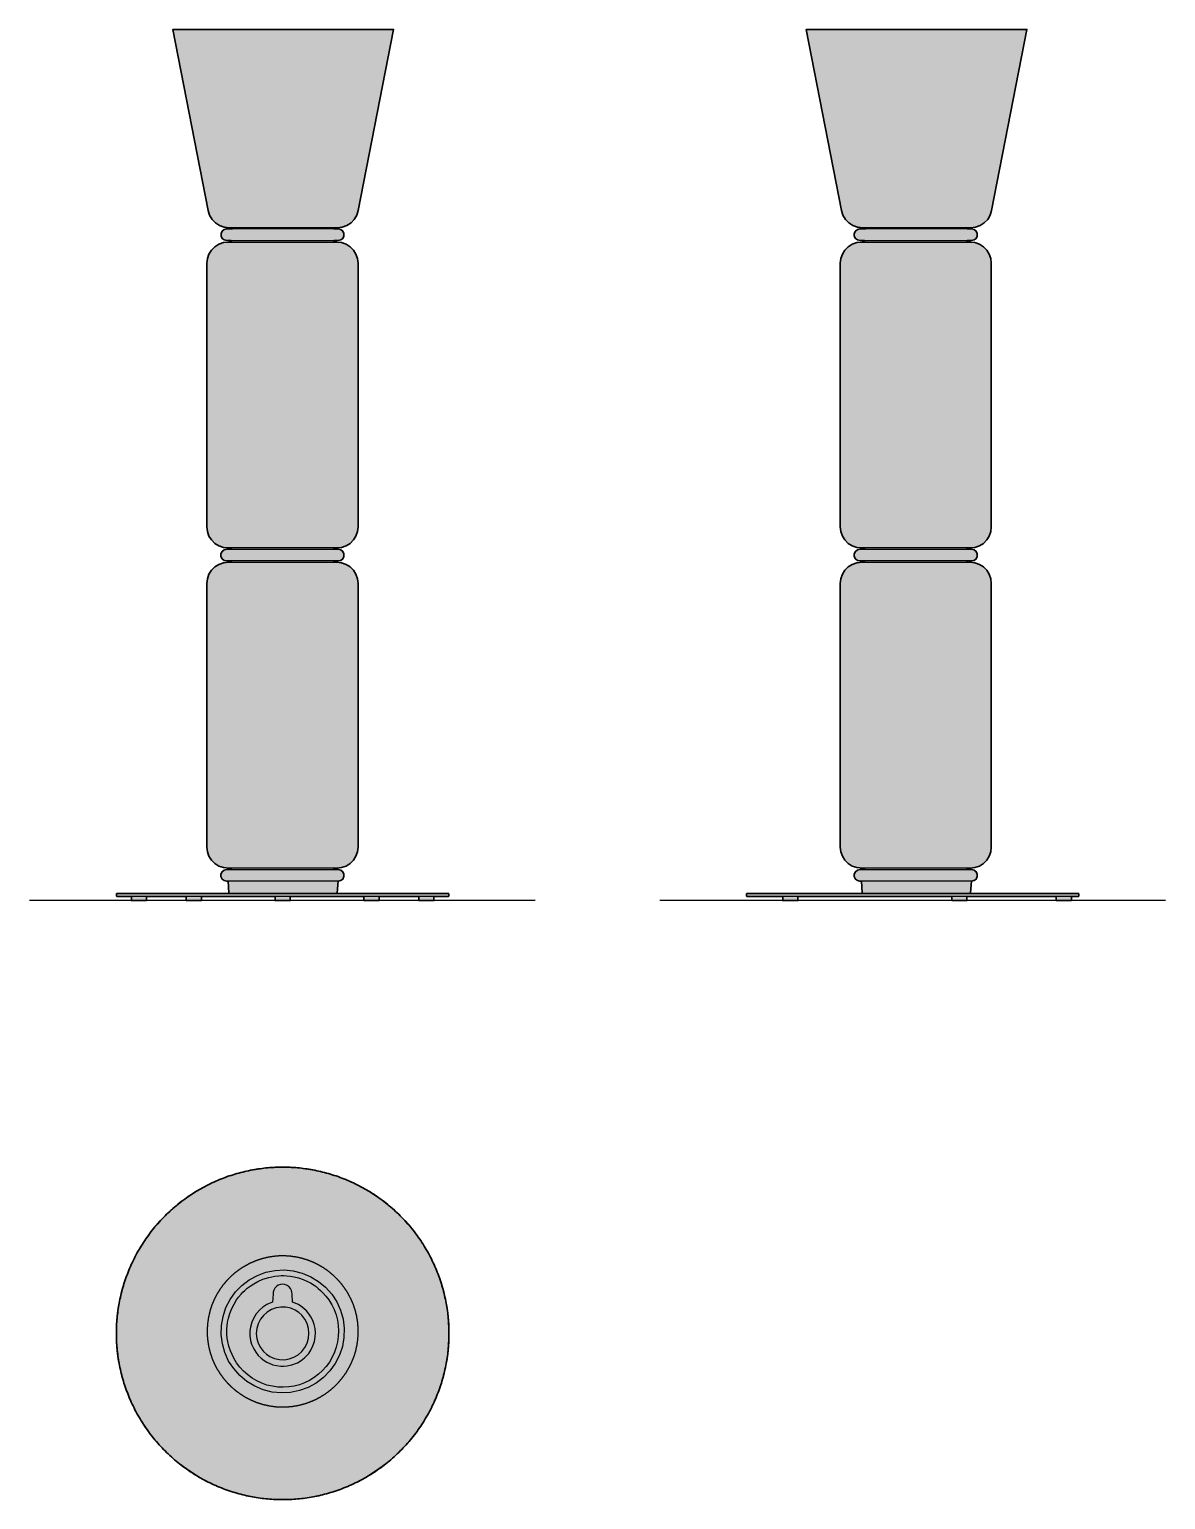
# Model space of a CAD drawing. Header units: millimetres. Extents: x 166 to 2046, y 45 to 2477.
import ezdxf

# ---------------------------------------------------------------- set-up
doc = ezdxf.new("R2010")
doc.units = ezdxf.units.MM
doc.layers.add('Blocks', color=7, linetype='Continuous')
doc.layers.add('Blocks$Fill', color=7, linetype='Continuous', true_color=0xffffff)
for name, color, linetype, lineweight, true_color in [('Blocks$Inner', 7, 'Continuous', 25, 0x007f00), ('Blocks$Outline', 7, 'Continuous', 35, 0xff3f3f), ('Groud', 7, 'Continuous', 25, 0x243775)]:
    doc.layers.add(name, color=color, linetype=linetype, lineweight=lineweight, true_color=true_color)

# ---------------------------------------------------------------- blocks, each defined once
blk = doc.blocks.new('Noctambule Floor 2 High Cylinder Cone Floor Lamp Top')
at = {"layer": 'Blocks$Fill'}
blk.add_hatch(color=256, dxfattribs=at).paths.add_polyline_path([(648.3, 296.8), (648.3, 302.9), (648.1, 309.1), (647.7, 315.3), (647.2, 321.5), (646.6, 327.8), (645.8, 334.1), (644.9, 340.5), (643.8, 346.9), (642.5, 353.3), (641.1, 359.7), (639.5, 366.1), (637.7, 372.5), (635.8, 378.9), (633.7, 385.3), (631.5, 391.7), (629, 398.1), (626.4, 404.4), (623.7, 410.7), (620.7, 416.9), (617.6, 423.1), (614.4, 429.3), (610.9, 435.4), (607.3, 441.4), (603.5, 447.3), (599.6, 453.2), (595.5, 458.9), (591.2, 464.6), (586.8, 470.2), (582.3, 475.6), (577.6, 481), (572.8, 486.2), (567.8, 491.3), (562.7, 496.3), (557.5, 501.1), (552.1, 505.8), (546.7, 510.3), (541.1, 514.7), (535.4, 519), (529.7, 523.1), (523.8, 527), (517.9, 530.8), (511.9, 534.4), (505.8, 537.8), (499.7, 541.1), (493.5, 544.2), (487.2, 547.2), (480.9, 549.9), (474.6, 552.5), (468.2, 554.9), (461.8, 557.2), (455.4, 559.3), (449, 561.2), (442.6, 563), (436.2, 564.6), (429.8, 566), (423.4, 567.2), (417, 568.3), (410.7, 569.3), (404.3, 570.1), (398.1, 570.7), (391.8, 571.2), (385.6, 571.6), (379.5, 571.8), (373.3, 571.8), (367.2, 571.8), (361.1, 571.6), (354.9, 571.2), (348.6, 570.7), (342.4, 570.1), (336, 569.3), (329.7, 568.3), (323.3, 567.2), (316.9, 566), (310.5, 564.6), (304.1, 563), (297.7, 561.2), (291.3, 559.3), (284.9, 557.2), (278.5, 554.9), (272.1, 552.5), (265.8, 549.9), (259.5, 547.2), (253.2, 544.2), (247, 541.1), (240.9, 537.8), (234.8, 534.4), (228.8, 530.8), (222.9, 527), (217, 523.1), (211.3, 519), (205.6, 514.7), (200, 510.3), (194.6, 505.8), (189.2, 501.1), (184, 496.3), (178.9, 491.3), (173.9, 486.2), (169.1, 481), (164.4, 475.6), (159.9, 470.2), (155.5, 464.6), (151.2, 458.9), (147.1, 453.2), (143.2, 447.3), (139.4, 441.4), (135.8, 435.4), (132.3, 429.3), (129.1, 423.1), (126, 416.9), (123, 410.7), (120.3, 404.4), (117.7, 398.1), (115.2, 391.7), (113, 385.3), (110.9, 378.9), (109, 372.5), (107.2, 366.1), (105.6, 359.7), (104.2, 353.3), (102.9, 346.9), (101.8, 340.5), (100.9, 334.1), (100.1, 327.8), (99.5, 321.5), (99, 315.3), (98.6, 309.1), (98.4, 302.9), (98.3, 296.8), (98.4, 290.7), (98.6, 284.6), (99, 278.4), (99.5, 272.1), (100.1, 265.8), (100.9, 259.5), (101.8, 253.2), (102.9, 246.8), (104.2, 240.4), (105.6, 234), (107.2, 227.6), (109, 221.2), (110.9, 214.8), (113, 208.3), (115.2, 202), (117.7, 195.6), (120.3, 189.3), (123, 183), (126, 176.7), (129.1, 170.5), (132.3, 164.4), (135.8, 158.3), (139.4, 152.3), (143.2, 146.3), (147.1, 140.5), (151.2, 134.7), (155.5, 129.1), (159.9, 123.5), (164.4, 118), (169.1, 112.7), (173.9, 107.5), (178.9, 102.4), (184, 97.4), (189.2, 92.6), (194.6, 87.9), (200, 83.3), (205.6, 78.9), (211.3, 74.7), (217, 70.6), (222.9, 66.7), (228.8, 62.9), (234.8, 59.3), (240.9, 55.8), (247, 52.6), (253.2, 49.4), (259.5, 46.5), (265.8, 43.7), (272.1, 41.1), (278.5, 38.7), (284.9, 36.5), (291.3, 34.4), (297.7, 32.4), (304.1, 30.7), (310.5, 29.1), (316.9, 27.7), (323.3, 26.4), (329.7, 25.3), (336, 24.4), (342.4, 23.6), (348.6, 22.9), (354.9, 22.5), (361.1, 22.1), (367.2, 21.9), (373.3, 21.8), (379.5, 21.9), (385.6, 22.1), (391.8, 22.5), (398.1, 22.9), (404.3, 23.6), (410.7, 24.4), (417, 25.3), (423.4, 26.4), (429.8, 27.7), (436.2, 29.1), (442.6, 30.7), (449, 32.4), (455.4, 34.4), (461.8, 36.5), (468.2, 38.7), (474.6, 41.1), (480.9, 43.7), (487.2, 46.5), (493.5, 49.4), (499.7, 52.6), (505.8, 55.8), (511.9, 59.3), (517.9, 62.9), (523.8, 66.7), (529.7, 70.6), (535.4, 74.7), (541.1, 78.9), (546.7, 83.3), (552.1, 87.9), (557.5, 92.6), (562.7, 97.4), (567.8, 102.4), (572.8, 107.5), (577.6, 112.7), (582.3, 118), (586.8, 123.5), (591.2, 129.1), (595.5, 134.7), (599.6, 140.5), (603.5, 146.3), (607.3, 152.3), (610.9, 158.3), (614.4, 164.4), (617.6, 170.5), (620.7, 176.7), (623.7, 183), (626.4, 189.3), (629, 195.6), (631.5, 202), (633.7, 208.3), (635.8, 214.8), (637.7, 221.2), (639.5, 227.6), (641.1, 234), (642.5, 240.4), (643.8, 246.8), (644.9, 253.2), (645.8, 259.5), (646.6, 265.8), (647.2, 272.1), (647.7, 278.4), (648.1, 284.6), (648.3, 290.7)], flags=0)
at = {"layer": 'Blocks$Inner'}
for p, q in [((336.4, 320.1), (332.7, 312.8)), ((341.4, 326.6), (336.4, 320.1)), ((347.5, 332), (341.4, 326.6)), ((354.6, 336.2), (347.5, 332)), ((362.3, 339), (354.6, 336.2)), ((367.1, 339.8), (362.3, 339)), ((370.4, 340.3), (367.1, 339.8)), ((378.6, 340.1), (370.4, 340.3)), ((386.6, 338.3), (378.6, 340.1)), ((394.1, 335.1), (386.6, 338.3)), ((399.8, 331.3), (394.1, 335.1)), ((404.9, 326.7), (399.8, 331.3)), ((410, 320.3), (404.9, 326.7)), ((413.7, 313), (410, 320.3)), ((330.4, 304.9), (329.7, 296.7)), ((329.7, 296.7), (330.5, 288.5)), ((332.7, 312.8), (330.4, 304.9)), ((416, 305.1), (413.7, 313)), ((416.8, 296.9), (416, 305.1)), ((416.1, 288.8), (416.8, 296.9)), ((330.5, 288.5), (332.8, 280.7)), ((332.8, 280.7), (336.5, 273.4)), ((336.5, 273.4), (341.5, 266.9)), ((405.1, 267.1), (410.1, 273.6)), ((410.1, 273.6), (413.8, 280.9)), ((413.8, 280.9), (416.1, 288.8)), ((341.5, 266.9), (346.6, 262.3)), ((346.6, 262.3), (352.3, 258.6)), ((352.3, 258.6), (359.9, 255.4)), ((359.9, 255.4), (367.9, 253.6)), ((367.9, 253.6), (376.1, 253.3)), ((376.1, 253.3), (384.2, 254.7)), ((384.2, 254.7), (391.9, 257.5)), ((391.9, 257.5), (398.9, 261.6)), ((398.9, 261.6), (405.1, 267.1)), ((313.4, 190.3), (313.4, 190.4))]:
    blk.add_line(p, q, dxfattribs=at)
for points in [[(283.8, 251.1), (277.8, 265.1), (273.6, 279.7), (271.7, 294.8), (272.1, 310), (274.7, 325), (279.5, 339.4), (286.4, 353), (295.3, 365.3), (305.9, 376.2), (318, 385.4), (331.4, 392.7), (345.7, 397.9), (360.6, 401), (375.8, 401.8), (390.9, 400.3), (405.6, 396.5), (419.7, 390.6), (432.6, 382.7), (444.3, 373), (454.4, 361.6), (462.8, 348.9), (468.9, 335), (473.1, 320.3), (475, 305.2), (474.6, 290), (472, 275), (467.2, 260.6), (460.2, 247.1), (451.4, 234.7), (440.8, 223.8), (428.7, 214.6), (415.3, 207.3), (401, 202.1), (386.1, 199.1), (370.9, 198.3), (355.8, 199.8), (341.1, 203.5), (327, 209.4), (314.1, 217.3), (302.4, 227.1), (292.3, 238.5)], [(454.4, 344.3), (458.3, 336.1), (461.5, 327.6), (463.8, 318.9), (465.2, 309.9), (465.7, 300.9), (465.3, 291.8), (464.1, 282.8), (462, 274), (459, 265.5), (455.2, 257.2), (450.6, 249.4), (445.3, 242.1), (439.2, 235.3), (432.6, 229.2), (425.4, 223.7), (417.6, 219), (409.5, 215), (401, 211.9), (392.2, 209.6), (383.2, 208.2), (374.2, 207.7), (365.1, 208), (356.2, 209.3), (347.3, 211.4), (338.8, 214.4), (330.6, 218.2), (322.7, 222.8), (315.4, 228.1), (308.6, 234.1), (302.5, 240.8), (297, 248), (292.3, 255.7), (286.8, 267.9), (284.3, 275.6), (282.5, 283.4), (281.7, 288.6), (281.1, 295.6), (281, 299.7), (281.1, 304.3), (281.5, 309.5), (282.3, 315.5), (283.7, 322.2), (285.9, 329.8), (289.3, 338.2), (292.9, 345.4), (297.1, 352.2), (300.3, 356.5), (304.8, 361.9), (307.6, 364.8), (310.9, 368), (314.8, 371.5), (319.6, 375.1), (325.4, 378.9), (332.3, 382.7), (340.6, 386.4), (350.3, 389.5), (360.2, 391.4), (366.9, 392.1), (370.7, 392.3), (375.1, 392.4), (380.1, 392.1), (385.9, 391.5), (392.3, 390.4), (399.7, 388.5), (407.3, 385.9), (414.6, 382.7), (419.2, 380.2), (425.2, 376.4), (428.5, 374.1), (432.1, 371.2), (436.1, 367.8), (440.4, 363.6), (444.9, 358.4), (449.6, 352.1)], [(403.5, 341.9), (399.2, 344.5), (389.8, 348.5), (389, 361.8), (388.7, 365), (387.8, 368), (386.2, 371.1), (383.9, 373.8), (380.7, 376.2), (376.7, 377.7), (373.3, 378.1), (369.9, 377.8), (366.1, 376.3), (362.9, 374.2), (360.5, 371.5), (358.8, 368.5), (357.8, 365.2), (357.4, 361.8), (356.7, 348.5), (350.9, 346.3), (347.2, 344.5), (340.6, 340.2), (335.4, 335.7), (329.5, 329), (324.9, 321.5), (322.2, 315.2), (319.9, 307), (319.1, 301), (319.1, 292.9), (320.3, 284.9), (322, 279.1), (325.4, 271.3), (328.8, 265.7), (332.9, 260.5), (337.5, 255.9), (342.7, 251.9), (347.2, 249.2), (351, 247.3), (357, 245), (363.2, 243.5), (370.5, 242.6), (375.3, 242.6), (380.8, 243.1), (383.1, 243.5), (388.3, 244.7), (397.6, 248.3), (403.6, 251.9), (409.6, 256.5), (412.4, 259.3), (416.3, 263.8), (419.7, 268.8), (423.3, 276), (425.8, 283.5), (427.2, 290.9), (427.5, 297.9), (426.9, 304.8), (425.5, 311.5), (423.2, 318), (420.1, 324.1), (416.7, 329.2), (412.8, 334), (408.4, 338.2)]]:
    blk.add_lwpolyline(points, close=True, dxfattribs=at)
blk.add_circle((373.3, 296.8), 275, dxfattribs=at)
blk.add_open_spline([(498.3, 296.4), (497.6, 286.6), (496.2, 276.9), (494, 267.4), (491.1, 258), (487.4, 248.9), (483, 240.1), (478, 231.7), (472.3, 223.7), (466, 216.1), (459.2, 209.1), (451.8, 202.7), (443.9, 196.8), (435.6, 191.6), (426.9, 187.1), (417.8, 183.2), (408.5, 180.1), (399, 177.7), (389.3, 176.1), (379.6, 175.2), (369.8, 175.1), (360, 175.7), (350.3, 177.2), (340.7, 179.4), (331.3, 182.3), (322.2, 186), (313.4, 190.3), (305, 195.4), (297, 201.1), (289.5, 207.3), (282.5, 214.2), (276, 221.6), (270.2, 229.5), (264.9, 237.8), (260.4, 246.5), (256.5, 255.5), (253.4, 264.8), (251, 274.3), (249.4, 284), (248.5, 293.8), (248.4, 303.6), (249.1, 313.4), (250.5, 323.1), (252.7, 332.7), (255.6, 342.1), (259.3, 351.2), (263.7, 360), (268.7, 368.4), (274.4, 376.4), (280.7, 383.9), (287.5, 390.9), (294.9, 397.4), (302.8, 403.2), (311.1, 408.4), (319.8, 413), (328.9, 416.8), (338.2, 420), (347.7, 422.4), (357.4, 424), (367.1, 424.9), (376.9, 425), (386.7, 424.3), (396.4, 422.9), (406, 420.7), (415.4, 417.7), (424.5, 414.1), (433.3, 409.7), (441.7, 404.7), (449.7, 399), (457.2, 392.7), (464.2, 385.8), (470.7, 378.4), (476.5, 370.6), (481.8, 362.2), (486.3, 353.5), (490.2, 344.5), (493.3, 335.2), (495.7, 325.7), (497.3, 316), (498.2, 306.2), (498.3, 296.4)], degree=1, dxfattribs=at)
at = {"layer": 'Blocks$Outline'}
blk.add_rational_spline([(648.3, 296.8), (648.3, 571.8), (373.3, 571.8), (98.3, 571.8), (98.3, 296.8), (98.3, 21.8), (373.3, 21.8), (648.3, 21.8), (648.3, 296.8)], [1, 0.707106781187, 1, 0.707106781187, 1, 0.707106781187, 1, 0.707106781187, 1], degree=2, knots=[0, 0, 0, 431.96899, 431.96899, 863.93798, 863.93798, 1295.90697, 1295.90697, 1727.875959, 1727.875959, 1727.875959], dxfattribs=at)
blk = doc.blocks.new('Noctambule Floor 2 High Cylinder Cone Floor Lamp Side')
at = {"layer": 'Blocks$Fill'}
blk.add_hatch(color=256, dxfattribs=at).paths.add_polyline_path([(522.1, 1114.1), (530.2, 1116.8), (536.9, 1121.2), (542.5, 1127), (546.6, 1133.9), (549, 1141.5), (607.3, 1441.2), (606.9, 1441.2), (242.3, 1441.2), (300.6, 1141.5), (303, 1133.9), (307.1, 1127), (312.7, 1121.2), (319.4, 1116.8), (327, 1114.1), (328.1, 1114.1), (335.1, 1113.2), (336.2, 1113.2), (338.8, 1113.2), (339.8, 1112.9), (340.6, 1112.2), (340.8, 1111.2), (331.6, 1111.2), (331.2, 1111.2), (327.2, 1110.3), (323.8, 1107.6), (321.9, 1103.7), (321.9, 1099.4), (323.8, 1095.5), (327.2, 1092.9), (331.6, 1091.9), (332.9, 1091.9), (338.6, 1091.9), (338.6, 1089.7), (338.6, 1089.7), (338.9, 1089.7), (338.8, 1089.7), (338, 1089.4), (335, 1089.4), (326.6, 1088.5), (325.8, 1088.5), (318.4, 1085.9), (311.8, 1081.8), (306.2, 1076.2), (302.1, 1069.6), (299.5, 1062.2), (298.6, 1054.4), (298.6, 618.4), (299.5, 610.6), (302.1, 603.2), (306.2, 596.6), (311.8, 591), (318.4, 586.9), (325.8, 584.3), (326.6, 584.3), (335.2, 583.4), (337.2, 583.4), (337.7, 583.4), (338.6, 583.2), (338.6, 581.2), (331.8, 581.2), (327.1, 580.3), (323.7, 577.6), (321.9, 573.7), (321.9, 569.4), (323.7, 565.5), (327.1, 562.9), (331.3, 561.9), (331.7, 561.9), (338.6, 561.9), (338.6, 559.9), (337.7, 559.7), (335, 559.7), (326.6, 558.8), (325.8, 558.8), (318.4, 556.2), (311.8, 552.1), (306.2, 546.5), (302.1, 539.9), (299.5, 532.5), (298.6, 524.7), (298.6, 88.7), (299.5, 80.9), (302.1, 73.5), (306.2, 66.9), (311.8, 61.3), (318.4, 57.2), (325.8, 54.6), (326.6, 54.6), (335.2, 53.7), (337.2, 53.7), (337.7, 53.7), (338.6, 53.5), (338.6, 51.5), (331.8, 51.5), (327.1, 50.6), (323.7, 47.9), (321.9, 44), (321.9, 39.7), (323.7, 35.8), (327.1, 33.2), (331.3, 32.2), (331.7, 32.2), (333.7, 32.2), (335.1, 12.9), (335.4, 12.3), (336.1, 12), (143.9, 12), (143.4, 11.5), (143.4, 7.5), (143.9, 7), (144, 7), (203.6, 7), (203.6, 0), (203.8, 0), (228.6, 0), (228.6, 7), (483.2, 7), (483.2, 0), (483.3, 0), (508.2, 0), (508.2, 7), (655.9, 7), (655.9, 0), (656, 0), (680.9, 0), (680.9, 7), (692.9, 7), (693.3, 7.5), (693.4, 11.5), (692.9, 12), (692.7, 12), (513.2, 12), (513.8, 12.3), (514.2, 12.9), (515.6, 32.2), (519.5, 33.2), (520.1, 33.2), (523.5, 35.8), (525.3, 39.7), (525.3, 44), (523.5, 47.9), (520.1, 50.6), (515.9, 51.5), (515.7, 51.5), (508.6, 51.5), (508.6, 53.5), (509.5, 53.7), (513.6, 53.7), (521.4, 54.6), (528.8, 57.2), (535.4, 61.3), (541, 66.9), (545.1, 73.5), (547.7, 80.9), (548.5, 88.7), (548.5, 524.7), (547.7, 532.5), (545.1, 539.9), (541, 546.5), (535.4, 552.1), (528.8, 556.2), (521.4, 558.8), (513.6, 559.7), (513.6, 559.7), (509.5, 559.7), (508.6, 559.9), (508.6, 561.9), (515.6, 561.9), (519.5, 562.9), (520.1, 562.9), (523.5, 565.5), (525.3, 569.4), (525.3, 573.7), (523.5, 577.6), (520.1, 580.3), (515.9, 581.2), (515.7, 581.2), (508.6, 581.2), (508.6, 583.2), (509.5, 583.4), (513.6, 583.4), (521.4, 584.3), (528.8, 586.9), (535.4, 591), (541, 596.6), (545.1, 603.2), (547.7, 610.6), (548.5, 618.4), (548.5, 1054.4), (547.7, 1062.2), (545.1, 1069.6), (541, 1076.2), (535.4, 1081.8), (528.8, 1085.9), (521.4, 1088.5), (513.6, 1089.4), (513.6, 1089.4), (509.5, 1089.4), (508.4, 1089.7), (508.3, 1089.7), (508.3, 1089.7), (508.6, 1089.7), (508.6, 1091.9), (515.6, 1091.9), (520, 1092.9), (523.4, 1095.5), (525.2, 1099.4), (525.2, 1103.7), (523.4, 1107.6), (520, 1110.3), (520, 1110.3), (515.4, 1111.2), (514, 1111.2), (508.8, 1111.2), (509, 1112.2), (509.8, 1112.9), (510.5, 1113.2), (514.2, 1113.2)], flags=0)
at = {"layer": 'Blocks$Inner'}
blk.add_line((335.1, 12.9), (333.7, 32.2), dxfattribs=at)
for points in [[(522.1, 1114.1), (514.2, 1113.2), (512.8, 1113.2), (510.6, 1113.2), (507.5, 1113.2), (503.7, 1113.2), (499.1, 1113.2), (493.8, 1113.2), (487.8, 1113.2), (481.2, 1113.2), (474, 1113.2), (466.4, 1113.2), (458.4, 1113.2), (450.1, 1113.2), (441.5, 1113.2), (432.8, 1113.2), (424, 1113.2), (415.2, 1113.2), (406.4, 1113.2), (397.9, 1113.2), (389.6, 1113.2), (381.7, 1113.2), (370.9, 1113.2), (365.4, 1113.2), (359.9, 1113.2), (354.6, 1113.2), (349.7, 1113.2), (345.2, 1113.2), (341.4, 1113.2), (338.4, 1113.2), (336.2, 1113.2), (335.1, 1113.2), (328.1, 1114.1), (327, 1114.1), (319.4, 1116.8), (312.7, 1121.2), (307.1, 1127), (303, 1133.9), (300.6, 1141.5), (242.3, 1441.2), (242.7, 1441.2), (244.2, 1441.2), (247.6, 1441.2), (252, 1441.2), (256.9, 1441.2), (261.9, 1441.2), (266.9, 1441.2), (271.6, 1441.2), (276.1, 1441.2), (280.2, 1441.2), (284, 1441.2), (287.5, 1441.2), (293.9, 1441.2), (304.1, 1441.2), (315.1, 1441.2), (325.9, 1441.2), (337.3, 1441.2), (353.5, 1441.2), (368.1, 1441.2), (381.2, 1441.2), (392.8, 1441.2), (403.1, 1441.2), (412.1, 1441.2), (420.1, 1441.2), (427.1, 1441.2), (433.2, 1441.2), (438.5, 1441.2), (447.8, 1441.2), (461.7, 1441.2), (475.5, 1441.2), (489.7, 1441.2), (501.7, 1441.2), (511.8, 1441.2), (520.4, 1441.2), (527.7, 1441.2), (533.9, 1441.2), (539.1, 1441.2), (543.6, 1441.2), (551.1, 1441.2), (556.6, 1441.2), (564.3, 1441.2), (571.4, 1441.2), (581.4, 1441.2), (588.8, 1441.2), (594.3, 1441.2), (598.4, 1441.2), (601.3, 1441.2), (603.4, 1441.2), (604.9, 1441.2), (605.9, 1441.2), (606.5, 1441.2), (606.9, 1441.2), (607.3, 1441.2), (549, 1141.5), (546.6, 1133.9), (542.5, 1127), (536.9, 1121.2), (530.2, 1116.8)], [(521.4, 584.3), (513.6, 583.4), (511.7, 583.4), (509.5, 583.4), (506.4, 583.4), (502.6, 583.4), (498, 583.4), (492.6, 583.4), (486.6, 583.4), (480.1, 583.4), (472.9, 583.4), (465.3, 583.4), (457.3, 583.4), (448.9, 583.4), (440.3, 583.4), (431.6, 583.4), (422.8, 583.4), (414, 583.4), (405.2, 583.4), (396.7, 583.4), (388.4, 583.4), (380.4, 583.4), (372.9, 583.4), (365.9, 583.4), (359.4, 583.4), (353.5, 583.4), (348.3, 583.4), (343.8, 583.4), (340.1, 583.4), (337.2, 583.4), (335.2, 583.4), (326.6, 584.3), (325.8, 584.3), (318.4, 586.9), (311.8, 591), (306.2, 596.6), (302.1, 603.2), (299.5, 610.6), (298.6, 618.4), (298.6, 1054.4), (299.5, 1062.2), (302.1, 1069.6), (306.2, 1076.2), (311.8, 1081.8), (318.4, 1085.9), (325.8, 1088.5), (326.6, 1088.5), (335, 1089.4), (337.1, 1089.4), (339.5, 1089.4), (342, 1089.4), (344.5, 1089.4), (346.9, 1089.4), (349.3, 1089.4), (351.4, 1089.4), (355.5, 1089.4), (358.9, 1089.4), (364.2, 1089.4), (370, 1089.4), (377.4, 1089.4), (384.2, 1089.4), (390.3, 1089.4), (395.8, 1089.4), (400.7, 1089.4), (405.1, 1089.4), (409, 1089.4), (412.4, 1089.4), (418.4, 1089.4), (427.4, 1089.4), (436.5, 1089.4), (445.2, 1089.4), (452.6, 1089.4), (458.9, 1089.4), (464.2, 1089.4), (468.7, 1089.4), (472.5, 1089.4), (475.8, 1089.4), (478.5, 1089.4), (483.2, 1089.4), (489.7, 1089.4), (495.5, 1089.4), (503.9, 1089.4), (506.4, 1089.4), (509.1, 1089.4), (511, 1089.4), (512.2, 1089.4), (513.6, 1089.4), (513.6, 1089.4), (521.4, 1088.5), (528.8, 1085.9), (535.4, 1081.8), (541, 1076.2), (545.1, 1069.6), (547.7, 1062.2), (548.5, 1054.4), (548.5, 618.4), (547.7, 610.6), (545.1, 603.2), (541, 596.6), (535.4, 591), (528.8, 586.9)], [(521.4, 54.6), (513.6, 53.7), (511.7, 53.7), (509.5, 53.7), (506.4, 53.7), (502.6, 53.7), (498, 53.7), (492.6, 53.7), (486.6, 53.7), (480.1, 53.7), (472.9, 53.7), (465.3, 53.7), (457.3, 53.7), (448.9, 53.7), (440.3, 53.7), (431.6, 53.7), (422.8, 53.7), (414, 53.7), (405.2, 53.7), (396.7, 53.7), (388.4, 53.7), (380.4, 53.7), (372.9, 53.7), (365.9, 53.7), (359.4, 53.7), (353.5, 53.7), (348.3, 53.7), (343.8, 53.7), (340.1, 53.7), (337.2, 53.7), (335.2, 53.7), (326.6, 54.6), (325.8, 54.6), (318.4, 57.2), (311.8, 61.3), (306.2, 66.9), (302.1, 73.5), (299.5, 80.9), (298.6, 88.7), (298.6, 524.7), (299.5, 532.5), (302.1, 539.9), (306.2, 546.5), (311.8, 552.1), (318.4, 556.2), (325.8, 558.8), (326.6, 558.8), (335, 559.7), (337.1, 559.7), (339.5, 559.7), (342, 559.7), (344.5, 559.7), (346.9, 559.7), (349.3, 559.7), (351.4, 559.7), (355.5, 559.7), (358.9, 559.7), (364.2, 559.7), (370, 559.7), (377.4, 559.7), (384.2, 559.7), (390.3, 559.7), (395.8, 559.7), (400.7, 559.7), (405.1, 559.7), (409, 559.7), (412.4, 559.7), (418.4, 559.7), (427.4, 559.7), (436.5, 559.7), (445.2, 559.7), (452.6, 559.7), (458.9, 559.7), (464.2, 559.7), (468.7, 559.7), (472.5, 559.7), (475.8, 559.7), (478.5, 559.7), (483.2, 559.7), (489.7, 559.7), (495.5, 559.7), (503.9, 559.7), (506.4, 559.7), (509.1, 559.7), (511, 559.7), (512.2, 559.7), (513.6, 559.7), (513.6, 559.7), (521.4, 558.8), (528.8, 556.2), (535.4, 552.1), (541, 546.5), (545.1, 539.9), (547.7, 532.5), (548.5, 524.7), (548.5, 88.7), (547.7, 80.9), (545.1, 73.5), (541, 66.9), (535.4, 61.3), (528.8, 57.2)], [(515.7, 581.2), (515.9, 581.2), (520.1, 580.3), (523.5, 577.6), (525.3, 573.7), (525.3, 569.4), (523.5, 565.5), (520.1, 562.9), (519.5, 562.9), (515.6, 561.9), (514.3, 561.9), (512.2, 561.9), (509.2, 561.9), (505.4, 561.9), (500.8, 561.9), (495.5, 561.9), (489.5, 561.9), (482.8, 561.9), (475.6, 561.9), (467.9, 561.9), (455.9, 561.9), (448.9, 561.9), (441.3, 561.9), (433.2, 561.9), (424.6, 561.9), (415.6, 561.9), (406.4, 561.9), (399.4, 561.9), (392.5, 561.9), (387.9, 561.9), (378.8, 561.9), (370.2, 561.9), (364, 561.9), (358.3, 561.9), (354.7, 561.9), (348.1, 561.9), (342.5, 561.9), (338, 561.9), (334.6, 561.9), (332.8, 561.9), (331.7, 561.9), (331.3, 561.9), (327.1, 562.9), (323.7, 565.5), (321.9, 569.4), (321.9, 573.7), (323.7, 577.6), (327.1, 580.3), (331.8, 581.2), (333.2, 581.2), (335.5, 581.2), (338.6, 581.2), (342.5, 581.2), (347.3, 581.2), (352.7, 581.2), (358.9, 581.2), (365.7, 581.2), (373, 581.2), (380.8, 581.2), (389, 581.2), (397.6, 581.2), (406.4, 581.2), (415.4, 581.2), (424.4, 581.2), (433.5, 581.2), (442.4, 581.2), (451.2, 581.2), (459.7, 581.2), (467.9, 581.2), (475.6, 581.2), (482, 581.2), (487.1, 581.2), (491.4, 581.2), (494.8, 581.2), (497.7, 581.2), (500, 581.2), (501.9, 581.2), (505, 581.2), (509, 581.2), (512.1, 581.2), (514, 581.2), (515.1, 581.2)], [(515.7, 51.5), (515.9, 51.5), (520.1, 50.6), (523.5, 47.9), (525.3, 44), (525.3, 39.7), (523.5, 35.8), (520.1, 33.2), (519.5, 33.2), (515.6, 32.2), (514.3, 32.2), (512.2, 32.2), (509.2, 32.2), (505.4, 32.2), (500.8, 32.2), (495.5, 32.2), (489.5, 32.2), (482.8, 32.2), (475.6, 32.2), (467.9, 32.2), (455.9, 32.2), (448.9, 32.2), (441.3, 32.2), (433.2, 32.2), (424.6, 32.2), (415.6, 32.2), (406.4, 32.2), (399.4, 32.2), (392.5, 32.2), (387.9, 32.2), (378.8, 32.2), (370.2, 32.2), (364, 32.2), (358.3, 32.2), (354.7, 32.2), (348.1, 32.2), (342.5, 32.2), (338, 32.2), (334.6, 32.2), (332.8, 32.2), (331.7, 32.2), (331.3, 32.2), (327.1, 33.2), (323.7, 35.8), (321.9, 39.7), (321.9, 44), (323.7, 47.9), (327.1, 50.6), (331.8, 51.5), (333.2, 51.5), (335.5, 51.5), (338.6, 51.5), (342.5, 51.5), (347.3, 51.5), (352.7, 51.5), (358.9, 51.5), (365.7, 51.5), (373, 51.5), (380.8, 51.5), (389, 51.5), (397.6, 51.5), (406.4, 51.5), (415.4, 51.5), (424.4, 51.5), (433.5, 51.5), (442.4, 51.5), (451.2, 51.5), (459.7, 51.5), (467.9, 51.5), (475.6, 51.5), (482, 51.5), (487.1, 51.5), (491.4, 51.5), (494.8, 51.5), (497.7, 51.5), (500, 51.5), (501.9, 51.5), (505, 51.5), (509, 51.5), (512.1, 51.5), (514, 51.5), (515.1, 51.5)], [(693.3, 7.5), (692.9, 7), (692.6, 7), (692, 7), (691.3, 7), (690.4, 7), (688.5, 7), (686.7, 7), (683.4, 7), (679.4, 7), (671.5, 7), (663.3, 7), (655.2, 7), (647.3, 7), (639.8, 7), (632.9, 7), (626.5, 7), (620.7, 7), (615.5, 7), (610.7, 7), (602.2, 7), (588.7, 7), (574.4, 7), (556.8, 7), (540.8, 7), (526.4, 7), (513.6, 7), (502.1, 7), (492, 7), (483, 7), (475.1, 7), (468.1, 7), (455.8, 7), (446.5, 7), (432.5, 7), (418.4, 7), (402.8, 7), (389.3, 7), (377.5, 7), (367.3, 7), (358.4, 7), (350.6, 7), (343.9, 7), (332.3, 7), (323.7, 7), (310.9, 7), (298.4, 7), (278.6, 7), (262.1, 7), (248.4, 7), (236.9, 7), (227.3, 7), (219.3, 7), (212.5, 7), (206.9, 7), (202.1, 7), (198, 7), (191.2, 7), (181.7, 7), (173.3, 7), (167.5, 7), (162.3, 7), (154.8, 7), (149.8, 7), (146.7, 7), (144.9, 7), (144, 7), (143.9, 7), (143.4, 7.5), (143.4, 11.5), (143.9, 12), (144.1, 12), (144.7, 12), (145.5, 12), (146.3, 12), (148.2, 12), (150, 12), (153.3, 12), (157.3, 12), (165.2, 12), (173.4, 12), (181.6, 12), (189.4, 12), (196.9, 12), (203.8, 12), (210.2, 12), (216, 12), (221.3, 12), (226, 12), (234.6, 12), (248.1, 12), (262.3, 12), (279.9, 12), (295.9, 12), (310.3, 12), (323.2, 12), (334.6, 12), (344.8, 12), (353.7, 12), (361.7, 12), (368.6, 12), (380.9, 12), (390.2, 12), (404.3, 12), (418.4, 12), (433.9, 12), (447.5, 12), (459.2, 12), (469.5, 12), (478.4, 12), (486.1, 12), (492.8, 12), (504.4, 12), (513.1, 12), (525.8, 12), (538.4, 12), (558.1, 12), (574.6, 12), (588.4, 12), (599.8, 12), (609.4, 12), (617.4, 12), (624.2, 12), (629.9, 12), (634.7, 12), (638.7, 12), (645.5, 12), (655, 12), (663.5, 12), (669.3, 12), (674.4, 12), (682, 12), (686.9, 12), (690.1, 12), (691.8, 12), (692.7, 12), (692.9, 12), (693.4, 11.5)]]:
    blk.add_lwpolyline(points, close=True, dxfattribs=at)
for points in [[(331.6, 1111.2), (331.2, 1111.2), (327.2, 1110.3), (323.8, 1107.6), (321.9, 1103.7), (321.9, 1099.4), (323.8, 1095.5), (327.2, 1092.9), (331.6, 1091.9), (332.9, 1091.9), (335, 1091.9), (338, 1091.9), (341.8, 1091.9), (346.3, 1091.9), (351.7, 1091.9), (357.7, 1091.9), (364.4, 1091.9), (371.6, 1091.9), (379.3, 1091.9), (387.5, 1091.9), (396, 1091.9), (404.7, 1091.9), (413.7, 1091.9), (422.7, 1091.9), (431.8, 1091.9), (440.8, 1091.9), (449.6, 1091.9), (458.2, 1091.9), (466.4, 1091.9), (474.2, 1091.9), (481.5, 1091.9), (488.3, 1091.9), (494.4, 1091.9), (499.9, 1091.9), (504.6, 1091.9), (510.2, 1091.9), (513, 1091.9), (514.9, 1091.9), (515.6, 1091.9), (520, 1092.9), (523.4, 1095.5), (525.2, 1099.4), (525.2, 1103.7), (523.4, 1107.6), (520, 1110.3), (520, 1110.3), (515.4, 1111.2), (514, 1111.2), (511.7, 1111.2), (508.6, 1111.2), (504.6, 1111.2), (497.5, 1111.2), (492.9, 1111.2), (487.5, 1111.2), (481.3, 1111.2), (474.3, 1111.2), (466.6, 1111.2), (458.2, 1111.2), (453.7, 1111.2), (446.8, 1111.2), (439.5, 1111.2), (429.6, 1111.2), (419.4, 1111.2), (414.2, 1111.2), (406.5, 1111.2), (398.8, 1111.2), (388.9, 1111.2), (379.3, 1111.2), (370.3, 1111.2), (362.1, 1111.2), (358.3, 1111.2), (353, 1111.2), (348.3, 1111.2), (342.8, 1111.2), (338.4, 1111.2), (336.6, 1111.2), (334.5, 1111.2), (332.9, 1111.2), (331.6, 1111.2), (327.2, 1110.3)], [(510.5, 1113.2), (509.8, 1112.9), (509, 1112.2), (508.8, 1111.2), (508.8, 1111.2), (508.6, 1111.2), (507.9, 1111.2), (506.1, 1111.2), (503.3, 1111.2), (500, 1111.2), (496.6, 1111.2), (493.1, 1111.2), (489.8, 1111.2), (486.6, 1111.2), (483.7, 1111.2), (481.1, 1111.2), (476.1, 1111.2), (468.2, 1111.2), (459.6, 1111.2), (451.9, 1111.2), (445, 1111.2), (438.8, 1111.2), (433.4, 1111.2), (428.6, 1111.2), (424.5, 1111.2), (420.8, 1111.2), (414.4, 1111.2), (404.9, 1111.2), (395.6, 1111.2), (384.5, 1111.2), (377.5, 1111.2), (371.7, 1111.2), (367, 1111.2), (363.1, 1111.2), (360, 1111.2), (357.4, 1111.2), (355.3, 1111.2), (351.9, 1111.2), (347.6, 1111.2), (344.3, 1111.2), (342.6, 1111.2), (341.6, 1111.2), (341, 1111.2), (340.8, 1111.2), (340.6, 1112.2), (339.8, 1112.9), (338.8, 1113.2)], [(338.6, 1091.9), (338.6, 1089.7), (338.6, 1089.7), (338.8, 1089.7), (338.9, 1089.7), (338.8, 1089.7), (338, 1089.4)], [(508.6, 1091.9), (508.6, 1091.9), (508.6, 1089.7), (508.3, 1089.7), (508.3, 1089.7), (508.4, 1089.7), (509.5, 1089.4)], [(338.6, 581.2), (338.6, 583.2), (337.7, 583.4), (337.7, 583.4)], [(338.6, 561.9), (338.6, 559.9), (337.7, 559.7), (337.7, 559.7)], [(509.5, 583.4), (508.6, 583.2), (508.6, 581.2)], [(509.5, 559.7), (508.6, 559.9), (508.6, 561.9)], [(338.6, 51.5), (338.6, 53.5), (337.7, 53.7), (337.7, 53.7)], [(508.6, 51.5), (508.6, 53.5), (509.5, 53.7)], [(513.8, 12.3), (514.2, 12.9), (515.6, 32.2)], [(228.6, 7), (228.6, 0), (228.3, 0), (227.2, 0), (226.2, 0), (223.5, 0), (220, 0), (217.1, 0), (214.2, 0), (212.2, 0), (208.8, 0), (206, 0), (204.6, 0), (203.8, 0), (203.6, 0), (203.6, 7)], [(513.1, 12), (513.2, 12), (513.8, 12.3), (513.1, 12), (512.7, 12), (511.5, 12), (509.7, 12), (507.4, 12), (505, 12), (502.5, 12), (500.1, 12), (497.8, 12), (495.6, 12), (491.6, 12), (484.9, 12), (477.4, 12), (470.1, 12), (463.4, 12), (457.4, 12), (452, 12), (447.1, 12), (442.8, 12), (439, 12), (432.3, 12), (427.3, 12), (419.6, 12), (411.9, 12), (403.4, 12), (396.1, 12), (389.9, 12), (384.7, 12), (380.3, 12), (376.5, 12), (373.3, 12), (368, 12), (364.1, 12), (358.8, 12), (353.9, 12), (346.9, 12), (343.1, 12), (340.5, 12), (338.7, 12), (337.5, 12), (336.7, 12), (336.3, 12), (336.1, 12), (335.4, 12.3), (335.1, 12.9)], [(508.2, 7), (508.2, 0), (507.8, 0), (506.8, 0), (505.8, 0), (503, 0), (499.5, 0), (496.6, 0), (493.7, 0), (491.8, 0), (488.3, 0), (485.5, 0), (484.1, 0), (483.3, 0), (483.2, 0), (483.2, 7)], [(680.9, 7), (680.9, 0), (680.5, 0), (679.5, 0), (678.5, 0), (675.7, 0), (672.2, 0), (669.3, 0), (666.4, 0), (664.5, 0), (661, 0), (658.2, 0), (656.8, 0), (656, 0), (655.9, 0), (655.9, 7)]]:
    blk.add_lwpolyline(points, dxfattribs=at)
at = {"layer": 'Blocks$Outline'}
for points in [[(522.1, 1114.1), (530.2, 1116.8), (536.9, 1121.2), (542.5, 1127), (546.6, 1133.9), (549, 1141.5), (607.3, 1441.2), (606.9, 1441.2), (606.5, 1441.2), (605.9, 1441.2), (604.9, 1441.2), (603.4, 1441.2), (601.3, 1441.2), (598.4, 1441.2), (594.3, 1441.2), (588.8, 1441.2), (581.4, 1441.2), (571.4, 1441.2), (564.3, 1441.2), (556.6, 1441.2), (551.1, 1441.2), (543.6, 1441.2), (539.1, 1441.2), (533.9, 1441.2), (527.7, 1441.2), (520.4, 1441.2), (511.8, 1441.2), (501.7, 1441.2), (489.7, 1441.2), (475.5, 1441.2), (461.7, 1441.2), (447.8, 1441.2), (438.5, 1441.2), (433.2, 1441.2), (427.1, 1441.2), (420.1, 1441.2), (412.1, 1441.2), (403.1, 1441.2), (392.8, 1441.2), (381.2, 1441.2), (368.1, 1441.2), (353.5, 1441.2), (337.3, 1441.2), (325.9, 1441.2), (315.1, 1441.2), (304.1, 1441.2), (293.9, 1441.2), (287.5, 1441.2), (284, 1441.2), (280.2, 1441.2), (276.1, 1441.2), (271.6, 1441.2), (266.9, 1441.2), (261.9, 1441.2), (256.9, 1441.2), (252, 1441.2), (247.6, 1441.2), (244.2, 1441.2), (242.7, 1441.2), (242.3, 1441.2), (300.6, 1141.5), (303, 1133.9), (307.1, 1127), (312.7, 1121.2), (319.4, 1116.8), (327, 1114.1), (328.1, 1114.1), (335.1, 1113.2), (336.2, 1113.2), (338.4, 1113.2), (338.8, 1113.2)], [(331.6, 1111.2), (331.2, 1111.2), (327.2, 1110.3), (323.8, 1107.6), (321.9, 1103.7), (321.9, 1099.4), (323.8, 1095.5), (327.2, 1092.9), (331.6, 1091.9), (332.9, 1091.9), (335, 1091.9), (338, 1091.9), (338.6, 1091.9)], [(340.8, 1111.2), (338.4, 1111.2), (336.6, 1111.2), (334.5, 1111.2), (332.9, 1111.2), (331.6, 1111.2)], [(338.8, 1113.2), (339.8, 1112.9), (340.6, 1112.2), (340.8, 1111.2)], [(508.6, 1091.9), (510.2, 1091.9), (513, 1091.9), (514.9, 1091.9), (515.6, 1091.9), (520, 1092.9), (523.4, 1095.5), (525.2, 1099.4), (525.2, 1103.7), (523.4, 1107.6), (520, 1110.3), (520, 1110.3), (515.4, 1111.2), (514, 1111.2), (511.7, 1111.2), (508.8, 1111.2)], [(508.8, 1111.2), (509, 1112.2), (509.8, 1112.9), (510.5, 1113.2)], [(510.5, 1113.2), (510.6, 1113.2), (512.8, 1113.2), (514.2, 1113.2), (522.1, 1114.1)], [(338, 1089.4), (337.1, 1089.4), (335, 1089.4), (326.6, 1088.5), (325.8, 1088.5), (318.4, 1085.9), (311.8, 1081.8), (306.2, 1076.2), (302.1, 1069.6), (299.5, 1062.2), (298.6, 1054.4), (298.6, 618.4), (299.5, 610.6), (302.1, 603.2), (306.2, 596.6), (311.8, 591), (318.4, 586.9), (325.8, 584.3), (326.6, 584.3), (335.2, 583.4), (337.2, 583.4), (337.7, 583.4)], [(338.6, 1091.9), (338.6, 1089.7), (338.6, 1089.7), (338.8, 1089.7), (338.9, 1089.7), (338.8, 1089.7), (338, 1089.4)], [(509.5, 1089.4), (508.4, 1089.7), (508.3, 1089.7), (508.3, 1089.7), (508.6, 1089.7), (508.6, 1091.9)], [(521.4, 584.3), (528.8, 586.9), (535.4, 591), (541, 596.6), (545.1, 603.2), (547.7, 610.6), (548.5, 618.4), (548.5, 1054.4), (547.7, 1062.2), (545.1, 1069.6), (541, 1076.2), (535.4, 1081.8), (528.8, 1085.9), (521.4, 1088.5), (513.6, 1089.4), (513.6, 1089.4), (512.2, 1089.4), (511, 1089.4), (509.5, 1089.4)], [(509.5, 583.4), (511.7, 583.4), (513.6, 583.4), (521.4, 584.3)], [(337.7, 559.7), (337.1, 559.7), (335, 559.7), (326.6, 558.8), (325.8, 558.8), (318.4, 556.2), (311.8, 552.1), (306.2, 546.5), (302.1, 539.9), (299.5, 532.5), (298.6, 524.7), (298.6, 88.7), (299.5, 80.9), (302.1, 73.5), (306.2, 66.9), (311.8, 61.3), (318.4, 57.2), (325.8, 54.6), (326.6, 54.6), (335.2, 53.7), (337.2, 53.7), (337.7, 53.7)], [(338.6, 581.2), (335.5, 581.2), (333.2, 581.2), (331.8, 581.2), (327.1, 580.3), (323.7, 577.6), (321.9, 573.7), (321.9, 569.4), (323.7, 565.5), (327.1, 562.9), (331.3, 561.9), (331.7, 561.9), (332.8, 561.9), (334.6, 561.9), (338, 561.9), (338.6, 561.9)], [(337.7, 583.4), (338.6, 583.2)], [(338.6, 559.9), (337.7, 559.7)], [(338.6, 583.2), (338.6, 581.2)], [(338.6, 561.9), (338.6, 559.9)], [(508.6, 583.2), (509.5, 583.4)], [(508.6, 581.2), (508.6, 583.2)], [(508.6, 561.9), (509.2, 561.9), (512.2, 561.9), (514.3, 561.9), (515.6, 561.9), (519.5, 562.9), (520.1, 562.9), (523.5, 565.5), (525.3, 569.4), (525.3, 573.7), (523.5, 577.6), (520.1, 580.3), (515.9, 581.2), (515.7, 581.2)], [(515.7, 581.2), (515.1, 581.2), (514, 581.2), (512.1, 581.2), (509, 581.2), (508.6, 581.2)], [(508.6, 559.9), (508.6, 561.9)], [(509.5, 559.7), (508.6, 559.9)], [(521.4, 54.6), (528.8, 57.2), (535.4, 61.3), (541, 66.9), (545.1, 73.5), (547.7, 80.9), (548.5, 88.7), (548.5, 524.7), (547.7, 532.5), (545.1, 539.9), (541, 546.5), (535.4, 552.1), (528.8, 556.2), (521.4, 558.8), (513.6, 559.7), (513.6, 559.7), (512.2, 559.7), (511, 559.7), (509.5, 559.7)], [(338.6, 51.5), (335.5, 51.5), (333.2, 51.5), (331.8, 51.5), (327.1, 50.6), (323.7, 47.9), (321.9, 44), (321.9, 39.7), (323.7, 35.8), (327.1, 33.2), (331.3, 32.2), (331.7, 32.2), (332.8, 32.2), (333.7, 32.2)], [(337.7, 53.7), (338.6, 53.5)], [(338.6, 53.5), (338.6, 51.5)], [(508.6, 53.5), (509.5, 53.7)], [(508.6, 51.5), (508.6, 53.5)], [(515.7, 51.5), (515.1, 51.5), (514, 51.5), (512.1, 51.5), (509, 51.5), (508.6, 51.5)], [(509.5, 53.7), (511.7, 53.7), (513.6, 53.7), (521.4, 54.6)], [(515.6, 32.2), (519.5, 33.2), (520.1, 33.2), (523.5, 35.8), (525.3, 39.7), (525.3, 44), (523.5, 47.9), (520.1, 50.6), (515.9, 51.5), (515.7, 51.5)], [(333.7, 32.2), (335.1, 12.9), (335.4, 12.3), (336.1, 12)], [(513.8, 12.3), (514.2, 12.9), (515.6, 32.2)], [(336.1, 12), (334.6, 12), (323.2, 12), (310.3, 12), (295.9, 12), (279.9, 12), (262.3, 12), (248.1, 12), (234.6, 12), (226, 12), (221.3, 12), (216, 12), (210.2, 12), (203.8, 12), (196.9, 12), (189.4, 12), (181.6, 12), (173.4, 12), (165.2, 12), (157.3, 12), (153.3, 12), (150, 12), (148.2, 12), (146.3, 12), (145.5, 12), (144.7, 12), (144.1, 12), (143.9, 12), (143.4, 11.5)], [(143.4, 11.5), (143.4, 7.5), (143.9, 7), (144, 7)], [(144, 7), (144.9, 7), (146.7, 7), (149.8, 7), (154.8, 7), (162.3, 7), (167.5, 7), (173.3, 7), (181.7, 7), (191.2, 7), (198, 7), (202.1, 7), (203.6, 7)], [(203.6, 7), (203.6, 0), (203.8, 0), (204.6, 0), (206, 0), (208.8, 0), (212.2, 0), (214.2, 0), (217.1, 0), (220, 0), (223.5, 0), (226.2, 0), (227.2, 0), (228.3, 0), (228.6, 0), (228.6, 7)], [(228.6, 7), (236.9, 7), (248.4, 7), (262.1, 7), (278.6, 7), (298.4, 7), (310.9, 7), (323.7, 7), (332.3, 7), (343.9, 7), (350.6, 7), (358.4, 7), (367.3, 7), (377.5, 7), (389.3, 7), (402.8, 7), (418.4, 7), (432.5, 7), (446.5, 7), (455.8, 7), (468.1, 7), (475.1, 7), (483, 7), (483.2, 7)], [(483.2, 7), (483.2, 0), (483.3, 0), (484.1, 0), (485.5, 0), (488.3, 0), (491.8, 0), (493.7, 0), (496.6, 0), (499.5, 0), (503, 0), (505.8, 0), (506.8, 0), (507.8, 0), (508.2, 0), (508.2, 7)], [(508.2, 7), (513.6, 7), (526.4, 7), (540.8, 7), (556.8, 7), (574.4, 7), (588.7, 7), (602.2, 7), (610.7, 7), (615.5, 7), (620.7, 7), (626.5, 7), (632.9, 7), (639.8, 7), (647.3, 7), (655.2, 7), (655.9, 7)], [(513.2, 12), (513.8, 12.3)], [(693.4, 11.5), (692.9, 12), (692.7, 12), (691.8, 12), (690.1, 12), (686.9, 12), (682, 12), (674.4, 12), (669.3, 12), (663.5, 12), (655, 12), (645.5, 12), (638.7, 12), (634.7, 12), (629.9, 12), (624.2, 12), (617.4, 12), (609.4, 12), (599.8, 12), (588.4, 12), (574.6, 12), (558.1, 12), (538.4, 12), (525.8, 12), (513.2, 12)], [(655.9, 7), (655.9, 0), (656, 0), (656.8, 0), (658.2, 0), (661, 0), (664.5, 0), (666.4, 0), (669.3, 0), (672.2, 0), (675.7, 0), (678.5, 0), (679.5, 0), (680.5, 0), (680.9, 0), (680.9, 7)], [(680.9, 7), (683.4, 7), (686.7, 7), (688.5, 7), (690.4, 7), (691.3, 7), (692, 7), (692.6, 7), (692.9, 7), (693.3, 7.5), (693.4, 11.5)]]:
    blk.add_lwpolyline(points, dxfattribs=at)
blk = doc.blocks.new('Noctambule Floor 2 High Cylinder Cone Floor Lamp Front')
at = {"layer": 'Blocks$Fill'}
blk.add_hatch(color=256, dxfattribs=at).paths.add_polyline_path([(517.1, 1114.1), (525.1, 1116.8), (531.9, 1121.2), (537.4, 1127), (541.5, 1133.9), (544, 1141.5), (602.2, 1441.2), (601.9, 1441.2), (237.3, 1441.2), (295.6, 1141.5), (298, 1133.9), (302.1, 1127), (307.6, 1121.2), (314.4, 1116.8), (321.9, 1114.1), (323.1, 1114.1), (330.1, 1113.2), (331.2, 1113.2), (333.8, 1113.2), (334.8, 1112.9), (335.5, 1112.2), (335.8, 1111.2), (326.6, 1111.2), (326.2, 1111.2), (322.1, 1110.3), (318.8, 1107.6), (316.9, 1103.7), (316.9, 1099.4), (318.8, 1095.5), (322.1, 1092.9), (326.6, 1091.9), (327.8, 1091.9), (333.6, 1091.9), (333.6, 1089.7), (333.6, 1089.7), (333.8, 1089.7), (333.8, 1089.7), (333, 1089.4), (330, 1089.4), (321.6, 1088.5), (320.8, 1088.5), (313.4, 1085.9), (306.7, 1081.8), (301.2, 1076.2), (297, 1069.6), (294.4, 1062.2), (293.6, 1054.4), (293.6, 618.4), (294.4, 610.6), (297, 603.2), (301.2, 596.6), (306.7, 591), (313.4, 586.9), (320.8, 584.3), (321.6, 584.3), (330.1, 583.4), (332.2, 583.4), (332.7, 583.4), (333.6, 583.2), (333.6, 581.2), (326.7, 581.2), (322, 580.3), (318.7, 577.6), (316.8, 573.7), (316.8, 569.4), (318.7, 565.5), (322, 562.9), (326.3, 561.9), (326.7, 561.9), (333.6, 561.9), (333.6, 559.9), (332.7, 559.7), (330, 559.7), (321.6, 558.8), (320.8, 558.8), (313.4, 556.2), (306.7, 552.1), (301.2, 546.5), (297, 539.9), (294.4, 532.5), (293.6, 524.7), (293.6, 88.7), (294.4, 80.9), (297, 73.5), (301.2, 66.9), (306.7, 61.3), (313.4, 57.2), (320.8, 54.6), (321.6, 54.6), (330.1, 53.7), (332.2, 53.7), (332.7, 53.7), (333.6, 53.5), (333.6, 51.5), (326.7, 51.5), (322, 50.6), (318.7, 47.9), (316.8, 44), (316.8, 39.7), (318.7, 35.8), (322, 33.2), (326.3, 32.2), (326.7, 32.2), (328.6, 32.2), (330, 12.9), (330.3, 12.3), (331, 12), (144.4, 12), (143.9, 11.5), (143.9, 7.5), (144.4, 7), (144.6, 7), (168.6, 7), (168.6, 0), (168.8, 0), (193.6, 0), (193.6, 7), (259.4, 7), (259.4, 0), (259.6, 0), (284.4, 0), (284.4, 7), (406.3, 7), (406.3, 0), (406.5, 0), (431.3, 0), (431.3, 7), (553.3, 7), (553.3, 0), (553.5, 0), (578.3, 0), (578.3, 7), (644.1, 7), (644.1, 0), (644.3, 0), (669.1, 0), (669.1, 7), (693.4, 7), (693.9, 7.5), (693.9, 11.5), (693.4, 12), (693.2, 12), (508.1, 12), (508.7, 12.3), (509.1, 12.9), (510.5, 32.2), (510.5, 32.2), (514.5, 33.2), (515.1, 33.2), (518.4, 35.8), (520.3, 39.7), (520.3, 44), (518.4, 47.9), (515.1, 50.6), (510.9, 51.5), (510.7, 51.5), (503.6, 51.5), (503.6, 53.5), (504.5, 53.7), (508.6, 53.7), (516.3, 54.6), (523.7, 57.2), (530.4, 61.3), (535.9, 66.9), (540.1, 73.5), (542.7, 80.9), (543.5, 88.7), (543.5, 524.7), (542.7, 532.5), (540.1, 539.9), (535.9, 546.5), (530.4, 552.1), (523.7, 556.2), (516.3, 558.8), (508.6, 559.7), (508.5, 559.7), (504.5, 559.7), (503.6, 559.9), (503.6, 561.9), (510.5, 561.9), (514.5, 562.9), (515.1, 562.9), (518.4, 565.5), (520.3, 569.4), (520.3, 573.7), (518.4, 577.6), (515.1, 580.3), (510.9, 581.2), (510.7, 581.2), (503.6, 581.2), (503.6, 583.2), (504.5, 583.4), (508.6, 583.4), (516.3, 584.3), (523.7, 586.9), (530.4, 591), (535.9, 596.6), (540.1, 603.2), (542.7, 610.6), (543.5, 618.4), (543.5, 1054.4), (542.7, 1062.2), (540.1, 1069.6), (535.9, 1076.2), (530.4, 1081.8), (523.7, 1085.9), (516.3, 1088.5), (508.6, 1089.4), (508.5, 1089.4), (504.5, 1089.4), (503.3, 1089.7), (503.3, 1089.7), (503.3, 1089.7), (503.6, 1089.7), (503.6, 1091.9), (510.6, 1091.9), (515, 1092.9), (518.3, 1095.5), (520.2, 1099.4), (520.2, 1103.7), (518.3, 1107.6), (515, 1110.3), (515, 1110.3), (510.4, 1111.2), (509, 1111.2), (503.7, 1111.2), (504, 1112.2), (504.7, 1112.9), (505.4, 1113.2), (509.1, 1113.2)], flags=0)
at = {"layer": 'Blocks$Inner'}
blk.add_line((330, 12.9), (328.6, 32.2), dxfattribs=at)
for points in [[(517.1, 1114.1), (509.1, 1113.2), (507.8, 1113.2), (505.5, 1113.2), (502.5, 1113.2), (498.6, 1113.2), (494, 1113.2), (488.7, 1113.2), (482.7, 1113.2), (476.1, 1113.2), (469, 1113.2), (461.4, 1113.2), (453.4, 1113.2), (445.1, 1113.2), (436.5, 1113.2), (427.7, 1113.2), (418.9, 1113.2), (410.1, 1113.2), (401.4, 1113.2), (392.9, 1113.2), (384.6, 1113.2), (376.7, 1113.2), (365.9, 1113.2), (360.3, 1113.2), (354.8, 1113.2), (349.6, 1113.2), (344.6, 1113.2), (340.2, 1113.2), (336.4, 1113.2), (333.4, 1113.2), (331.2, 1113.2), (330.1, 1113.2), (323.1, 1114.1), (321.9, 1114.1), (314.4, 1116.8), (307.6, 1121.2), (302.1, 1127), (298, 1133.9), (295.6, 1141.5), (237.3, 1441.2), (237.7, 1441.2), (239.1, 1441.2), (242.6, 1441.2), (247, 1441.2), (251.9, 1441.2), (256.9, 1441.2), (261.8, 1441.2), (266.6, 1441.2), (271, 1441.2), (275.2, 1441.2), (279, 1441.2), (282.5, 1441.2), (288.8, 1441.2), (299, 1441.2), (310, 1441.2), (320.9, 1441.2), (332.3, 1441.2), (348.4, 1441.2), (363.1, 1441.2), (376.2, 1441.2), (387.8, 1441.2), (398.1, 1441.2), (407.1, 1441.2), (415.1, 1441.2), (422, 1441.2), (428.1, 1441.2), (433.5, 1441.2), (442.8, 1441.2), (456.7, 1441.2), (470.5, 1441.2), (484.7, 1441.2), (496.7, 1441.2), (506.8, 1441.2), (515.4, 1441.2), (522.7, 1441.2), (528.8, 1441.2), (534.1, 1441.2), (538.6, 1441.2), (546.1, 1441.2), (551.5, 1441.2), (559.2, 1441.2), (566.4, 1441.2), (576.4, 1441.2), (583.8, 1441.2), (589.3, 1441.2), (593.3, 1441.2), (596.3, 1441.2), (598.4, 1441.2), (599.8, 1441.2), (600.8, 1441.2), (601.5, 1441.2), (601.9, 1441.2), (602.2, 1441.2), (544, 1141.5), (541.5, 1133.9), (537.4, 1127), (531.9, 1121.2), (525.1, 1116.8)], [(516.3, 584.3), (508.6, 583.4), (506.7, 583.4), (504.4, 583.4), (501.4, 583.4), (497.5, 583.4), (492.9, 583.4), (487.6, 583.4), (481.6, 583.4), (475, 583.4), (467.9, 583.4), (460.3, 583.4), (452.2, 583.4), (443.9, 583.4), (435.3, 583.4), (426.6, 583.4), (417.7, 583.4), (408.9, 583.4), (400.2, 583.4), (391.6, 583.4), (383.4, 583.4), (375.4, 583.4), (367.9, 583.4), (360.8, 583.4), (354.3, 583.4), (348.5, 583.4), (343.3, 583.4), (338.8, 583.4), (335.1, 583.4), (332.2, 583.4), (330.1, 583.4), (321.6, 584.3), (320.8, 584.3), (313.4, 586.9), (306.7, 591), (301.2, 596.6), (297, 603.2), (294.4, 610.6), (293.6, 618.4), (293.6, 1054.4), (294.4, 1062.2), (297, 1069.6), (301.2, 1076.2), (306.7, 1081.8), (313.4, 1085.9), (320.8, 1088.5), (321.6, 1088.5), (330, 1089.4), (332.1, 1089.4), (334.4, 1089.4), (336.9, 1089.4), (339.5, 1089.4), (341.9, 1089.4), (344.2, 1089.4), (346.4, 1089.4), (350.5, 1089.4), (353.8, 1089.4), (359.2, 1089.4), (365, 1089.4), (372.4, 1089.4), (379.1, 1089.4), (385.3, 1089.4), (390.8, 1089.4), (395.7, 1089.4), (400.1, 1089.4), (403.9, 1089.4), (407.3, 1089.4), (413.3, 1089.4), (422.4, 1089.4), (431.5, 1089.4), (440.2, 1089.4), (447.6, 1089.4), (453.8, 1089.4), (459.2, 1089.4), (463.7, 1089.4), (467.5, 1089.4), (470.7, 1089.4), (473.5, 1089.4), (478.1, 1089.4), (484.6, 1089.4), (490.5, 1089.4), (498.8, 1089.4), (501.4, 1089.4), (504.1, 1089.4), (506, 1089.4), (507.2, 1089.4), (508.5, 1089.4), (508.6, 1089.4), (516.3, 1088.5), (523.7, 1085.9), (530.4, 1081.8), (535.9, 1076.2), (540.1, 1069.6), (542.7, 1062.2), (543.5, 1054.4), (543.5, 618.4), (542.7, 610.6), (540.1, 603.2), (535.9, 596.6), (530.4, 591), (523.7, 586.9)], [(516.3, 54.6), (508.6, 53.7), (506.7, 53.7), (504.4, 53.7), (501.4, 53.7), (497.5, 53.7), (492.9, 53.7), (487.6, 53.7), (481.6, 53.7), (475, 53.7), (467.9, 53.7), (460.3, 53.7), (452.2, 53.7), (443.9, 53.7), (435.3, 53.7), (426.6, 53.7), (417.7, 53.7), (408.9, 53.7), (400.2, 53.7), (391.6, 53.7), (383.4, 53.7), (375.4, 53.7), (367.9, 53.7), (360.8, 53.7), (354.3, 53.7), (348.5, 53.7), (343.3, 53.7), (338.8, 53.7), (335.1, 53.7), (332.2, 53.7), (330.1, 53.7), (321.6, 54.6), (320.8, 54.6), (313.4, 57.2), (306.7, 61.3), (301.2, 66.9), (297, 73.5), (294.4, 80.9), (293.6, 88.7), (293.6, 524.7), (294.4, 532.5), (297, 539.9), (301.2, 546.5), (306.7, 552.1), (313.4, 556.2), (320.8, 558.8), (321.6, 558.8), (330, 559.7), (332.1, 559.7), (334.4, 559.7), (336.9, 559.7), (339.5, 559.7), (341.9, 559.7), (344.2, 559.7), (346.4, 559.7), (350.5, 559.7), (353.8, 559.7), (359.2, 559.7), (365, 559.7), (372.4, 559.7), (379.1, 559.7), (385.3, 559.7), (390.8, 559.7), (395.7, 559.7), (400.1, 559.7), (403.9, 559.7), (407.3, 559.7), (413.3, 559.7), (422.4, 559.7), (431.5, 559.7), (440.2, 559.7), (447.6, 559.7), (453.8, 559.7), (459.2, 559.7), (463.7, 559.7), (467.5, 559.7), (470.7, 559.7), (473.5, 559.7), (478.1, 559.7), (484.6, 559.7), (490.5, 559.7), (498.8, 559.7), (501.4, 559.7), (504.1, 559.7), (506, 559.7), (507.2, 559.7), (508.5, 559.7), (508.6, 559.7), (516.3, 558.8), (523.7, 556.2), (530.4, 552.1), (535.9, 546.5), (540.1, 539.9), (542.7, 532.5), (543.5, 524.7), (543.5, 88.7), (542.7, 80.9), (540.1, 73.5), (535.9, 66.9), (530.4, 61.3), (523.7, 57.2)], [(510.7, 581.2), (510.9, 581.2), (515.1, 580.3), (518.4, 577.6), (520.3, 573.7), (520.3, 569.4), (518.4, 565.5), (515.1, 562.9), (514.5, 562.9), (510.5, 561.9), (509.3, 561.9), (507.2, 561.9), (504.2, 561.9), (500.4, 561.9), (495.8, 561.9), (490.5, 561.9), (484.5, 561.9), (477.8, 561.9), (470.6, 561.9), (462.8, 561.9), (450.9, 561.9), (443.9, 561.9), (436.3, 561.9), (428.1, 561.9), (419.5, 561.9), (410.6, 561.9), (401.4, 561.9), (394.4, 561.9), (387.4, 561.9), (382.8, 561.9), (373.8, 561.9), (365.1, 561.9), (359, 561.9), (353.3, 561.9), (349.7, 561.9), (343.1, 561.9), (337.5, 561.9), (333, 561.9), (329.6, 561.9), (327.8, 561.9), (326.7, 561.9), (326.3, 561.9), (322, 562.9), (318.7, 565.5), (316.8, 569.4), (316.8, 573.7), (318.7, 577.6), (322, 580.3), (326.7, 581.2), (328.2, 581.2), (330.4, 581.2), (333.6, 581.2), (337.5, 581.2), (342.2, 581.2), (347.7, 581.2), (353.9, 581.2), (360.6, 581.2), (368, 581.2), (375.8, 581.2), (384, 581.2), (392.6, 581.2), (401.4, 581.2), (410.3, 581.2), (419.4, 581.2), (428.4, 581.2), (437.4, 581.2), (446.2, 581.2), (454.7, 581.2), (462.8, 581.2), (470.6, 581.2), (476.9, 581.2), (482.1, 581.2), (486.3, 581.2), (489.8, 581.2), (492.6, 581.2), (495, 581.2), (496.9, 581.2), (500, 581.2), (504, 581.2), (507.1, 581.2), (508.9, 581.2), (510.1, 581.2)], [(510.7, 51.5), (510.9, 51.5), (515.1, 50.6), (518.4, 47.9), (520.3, 44), (520.3, 39.7), (518.4, 35.8), (515.1, 33.2), (514.5, 33.2), (510.5, 32.2), (509.3, 32.2), (507.2, 32.2), (504.2, 32.2), (500.4, 32.2), (495.8, 32.2), (490.5, 32.2), (484.5, 32.2), (477.8, 32.2), (470.6, 32.2), (462.8, 32.2), (450.9, 32.2), (443.9, 32.2), (436.3, 32.2), (428.1, 32.2), (419.5, 32.2), (410.6, 32.2), (401.4, 32.2), (394.4, 32.2), (387.4, 32.2), (382.8, 32.2), (373.8, 32.2), (365.1, 32.2), (359, 32.2), (353.3, 32.2), (349.7, 32.2), (343.1, 32.2), (337.5, 32.2), (333, 32.2), (329.6, 32.2), (327.8, 32.2), (326.7, 32.2), (326.3, 32.2), (322, 33.2), (318.7, 35.8), (316.8, 39.7), (316.8, 44), (318.7, 47.9), (322, 50.6), (326.7, 51.5), (328.2, 51.5), (330.4, 51.5), (333.6, 51.5), (337.5, 51.5), (342.2, 51.5), (347.7, 51.5), (353.9, 51.5), (360.6, 51.5), (368, 51.5), (375.8, 51.5), (384, 51.5), (392.6, 51.5), (401.4, 51.5), (410.3, 51.5), (419.4, 51.5), (428.4, 51.5), (437.4, 51.5), (446.2, 51.5), (454.7, 51.5), (462.8, 51.5), (470.6, 51.5), (476.9, 51.5), (482.1, 51.5), (486.3, 51.5), (489.8, 51.5), (492.6, 51.5), (495, 51.5), (496.9, 51.5), (500, 51.5), (504, 51.5), (507.1, 51.5), (508.9, 51.5), (510.1, 51.5)], [(693.9, 11.5), (693.9, 7.5), (693.4, 7), (693.1, 7), (692.5, 7), (691.8, 7), (690.9, 7), (689, 7), (687.2, 7), (683.9, 7), (679.9, 7), (672.1, 7), (663.9, 7), (655.7, 7), (647.8, 7), (640.3, 7), (633.4, 7), (627, 7), (621.2, 7), (616, 7), (611.3, 7), (602.7, 7), (589.2, 7), (574.9, 7), (557.3, 7), (541.4, 7), (527, 7), (514.1, 7), (502.6, 7), (492.5, 7), (483.5, 7), (475.6, 7), (468.6, 7), (456.3, 7), (447, 7), (433, 7), (418.9, 7), (403.3, 7), (389.8, 7), (378, 7), (367.8, 7), (358.9, 7), (351.2, 7), (344.4, 7), (332.8, 7), (324.2, 7), (311.4, 7), (298.9, 7), (279.1, 7), (262.6, 7), (248.9, 7), (237.4, 7), (227.9, 7), (219.8, 7), (213.1, 7), (207.4, 7), (202.6, 7), (198.5, 7), (191.7, 7), (182.3, 7), (173.8, 7), (168, 7), (162.8, 7), (155.3, 7), (150.3, 7), (147.2, 7), (145.4, 7), (144.6, 7), (144.4, 7), (143.9, 7.5), (143.9, 11.5), (144.4, 12), (144.7, 12), (145.2, 12), (146, 12), (146.8, 12), (148.8, 12), (150.6, 12), (153.9, 12), (157.9, 12), (165.7, 12), (173.9, 12), (182.1, 12), (190, 12), (197.4, 12), (204.4, 12), (210.7, 12), (216.5, 12), (221.8, 12), (226.5, 12), (235.1, 12), (248.6, 12), (262.9, 12), (280.4, 12), (296.4, 12), (310.8, 12), (323.7, 12), (335.1, 12), (345.3, 12), (354.3, 12), (362.2, 12), (369.2, 12), (381.5, 12), (390.8, 12), (404.8, 12), (418.9, 12), (434.4, 12), (448, 12), (459.8, 12), (470, 12), (478.9, 12), (486.6, 12), (493.3, 12), (505, 12), (513.6, 12), (526.4, 12), (538.9, 12), (558.7, 12), (575.2, 12), (588.9, 12), (600.3, 12), (609.9, 12), (618, 12), (624.7, 12), (630.4, 12), (635.2, 12), (639.2, 12), (646.1, 12), (655.5, 12), (664, 12), (669.8, 12), (675, 12), (682.5, 12), (687.5, 12), (690.6, 12), (692.4, 12), (693.2, 12), (693.4, 12)]]:
    blk.add_lwpolyline(points, close=True, dxfattribs=at)
for points in [[(326.6, 1111.2), (326.2, 1111.2), (322.1, 1110.3), (318.8, 1107.6), (316.9, 1103.7), (316.9, 1099.4), (318.8, 1095.5), (322.1, 1092.9), (326.6, 1091.9), (327.8, 1091.9), (329.9, 1091.9), (332.9, 1091.9), (336.7, 1091.9), (341.3, 1091.9), (346.6, 1091.9), (352.7, 1091.9), (359.3, 1091.9), (366.6, 1091.9), (374.3, 1091.9), (382.4, 1091.9), (390.9, 1091.9), (399.7, 1091.9), (408.7, 1091.9), (417.7, 1091.9), (426.8, 1091.9), (435.7, 1091.9), (444.6, 1091.9), (453.1, 1091.9), (461.3, 1091.9), (469.2, 1091.9), (476.5, 1091.9), (483.3, 1091.9), (489.4, 1091.9), (494.9, 1091.9), (499.6, 1091.9), (505.1, 1091.9), (508, 1091.9), (509.8, 1091.9), (510.6, 1091.9), (515, 1092.9), (518.3, 1095.5), (520.2, 1099.4), (520.2, 1103.7), (518.3, 1107.6), (515, 1110.3), (515, 1110.3), (510.4, 1111.2), (509, 1111.2), (506.7, 1111.2), (503.6, 1111.2), (499.6, 1111.2), (492.5, 1111.2), (487.9, 1111.2), (482.4, 1111.2), (476.3, 1111.2), (469.3, 1111.2), (461.6, 1111.2), (453.1, 1111.2), (448.7, 1111.2), (441.7, 1111.2), (434.5, 1111.2), (424.5, 1111.2), (414.3, 1111.2), (409.2, 1111.2), (401.4, 1111.2), (393.8, 1111.2), (383.8, 1111.2), (374.3, 1111.2), (365.3, 1111.2), (357.1, 1111.2), (353.3, 1111.2), (348, 1111.2), (343.2, 1111.2), (337.8, 1111.2), (333.4, 1111.2), (331.6, 1111.2), (329.4, 1111.2), (327.8, 1111.2), (326.6, 1111.2), (322.1, 1110.3)], [(505.4, 1113.2), (504.7, 1112.9), (504, 1112.2), (503.7, 1111.2), (503.7, 1111.2), (503.6, 1111.2), (502.9, 1111.2), (501.1, 1111.2), (498.3, 1111.2), (495, 1111.2), (491.5, 1111.2), (488.1, 1111.2), (484.7, 1111.2), (481.6, 1111.2), (478.7, 1111.2), (476, 1111.2), (471.1, 1111.2), (463.1, 1111.2), (454.5, 1111.2), (446.8, 1111.2), (439.9, 1111.2), (433.8, 1111.2), (428.4, 1111.2), (423.6, 1111.2), (419.4, 1111.2), (415.8, 1111.2), (409.4, 1111.2), (399.9, 1111.2), (390.6, 1111.2), (379.5, 1111.2), (372.4, 1111.2), (366.7, 1111.2), (362, 1111.2), (358.1, 1111.2), (355, 1111.2), (352.4, 1111.2), (350.3, 1111.2), (346.9, 1111.2), (342.6, 1111.2), (339.2, 1111.2), (337.6, 1111.2), (336.5, 1111.2), (336, 1111.2), (335.8, 1111.2), (335.5, 1112.2), (334.8, 1112.9), (333.8, 1113.2)], [(333.6, 1091.9), (333.6, 1089.7), (333.6, 1089.7), (333.8, 1089.7), (333.8, 1089.7), (333.8, 1089.7), (333, 1089.4)], [(503.5, 1091.9), (503.6, 1091.9), (503.6, 1089.7), (503.3, 1089.7), (503.3, 1089.7), (503.3, 1089.7), (504.5, 1089.4)], [(333.6, 581.2), (333.6, 583.2), (332.7, 583.4), (332.6, 583.4)], [(333.6, 561.9), (333.6, 559.9), (332.7, 559.7), (332.6, 559.7)], [(504.5, 583.4), (503.6, 583.2), (503.6, 581.2)], [(504.5, 559.7), (503.6, 559.9), (503.6, 561.9)], [(333.6, 51.5), (333.6, 53.5), (332.7, 53.7), (332.6, 53.7)], [(504.5, 53.7), (503.6, 53.5), (503.6, 51.5)], [(508.7, 12.3), (509.1, 12.9), (510.5, 32.2)], [(193.6, 7), (193.6, 0), (193.3, 0), (192.3, 0), (191.2, 0), (188.5, 0), (185, 0), (182.1, 0), (179.2, 0), (177.3, 0), (173.8, 0), (171, 0), (169.6, 0), (168.8, 0), (168.6, 0), (168.6, 7)], [(284.4, 7), (284.4, 0), (284.1, 0), (283.1, 0), (282.1, 0), (279.3, 0), (275.8, 0), (272.9, 0), (270, 0), (268.1, 0), (264.6, 0), (261.8, 0), (260.4, 0), (259.6, 0), (259.4, 0), (259.4, 7)], [(508, 12), (508.1, 12), (508.7, 12.3), (508, 12), (507.6, 12), (506.4, 12), (504.6, 12), (502.3, 12), (499.8, 12), (497.4, 12), (495, 12), (492.7, 12), (490.5, 12), (486.5, 12), (479.8, 12), (472.3, 12), (465, 12), (458.3, 12), (452.3, 12), (446.9, 12), (442, 12), (437.7, 12), (433.9, 12), (427.2, 12), (422.2, 12), (414.5, 12), (406.8, 12), (398.3, 12), (391, 12), (384.8, 12), (379.6, 12), (375.2, 12), (371.4, 12), (368.2, 12), (362.8, 12), (359, 12), (353.7, 12), (348.8, 12), (341.8, 12), (338, 12), (335.4, 12), (333.6, 12), (332.4, 12), (331.6, 12), (331.2, 12), (331, 12), (330.3, 12.3), (330, 12.9)], [(431.3, 7), (431.3, 0), (431, 0), (430, 0), (429, 0), (426.2, 0), (422.7, 0), (419.8, 0), (416.9, 0), (415, 0), (411.5, 0), (408.7, 0), (407.3, 0), (406.5, 0), (406.3, 0), (406.3, 7)], [(578.3, 7), (578.3, 0), (578, 0), (577, 0), (575.9, 0), (573.2, 0), (569.7, 0), (566.8, 0), (563.9, 0), (562, 0), (558.5, 0), (555.7, 0), (554.3, 0), (553.5, 0), (553.3, 0), (553.3, 7)], [(669.1, 7), (669.1, 0), (668.8, 0), (667.8, 0), (666.8, 0), (664, 0), (660.5, 0), (657.6, 0), (654.7, 0), (652.8, 0), (649.3, 0), (646.5, 0), (645.1, 0), (644.3, 0), (644.1, 0), (644.1, 7)]]:
    blk.add_lwpolyline(points, dxfattribs=at)
at = {"layer": 'Blocks$Outline'}
for points in [[(517.1, 1114.1), (525.1, 1116.8), (531.9, 1121.2), (537.4, 1127), (541.5, 1133.9), (544, 1141.5), (602.2, 1441.2), (601.9, 1441.2), (601.5, 1441.2), (600.8, 1441.2), (599.8, 1441.2), (598.4, 1441.2), (596.3, 1441.2), (593.3, 1441.2), (589.3, 1441.2), (583.8, 1441.2), (576.4, 1441.2), (566.4, 1441.2), (559.2, 1441.2), (551.5, 1441.2), (546.1, 1441.2), (538.6, 1441.2), (534.1, 1441.2), (528.8, 1441.2), (522.7, 1441.2), (515.4, 1441.2), (506.8, 1441.2), (496.7, 1441.2), (484.7, 1441.2), (470.5, 1441.2), (456.7, 1441.2), (442.8, 1441.2), (433.5, 1441.2), (428.1, 1441.2), (422, 1441.2), (415.1, 1441.2), (407.1, 1441.2), (398.1, 1441.2), (387.8, 1441.2), (376.2, 1441.2), (363.1, 1441.2), (348.4, 1441.2), (332.3, 1441.2), (320.9, 1441.2), (310, 1441.2), (299, 1441.2), (288.8, 1441.2), (282.5, 1441.2), (279, 1441.2), (275.2, 1441.2), (271, 1441.2), (266.6, 1441.2), (261.8, 1441.2), (256.9, 1441.2), (251.9, 1441.2), (247, 1441.2), (242.6, 1441.2), (239.1, 1441.2), (237.7, 1441.2), (237.3, 1441.2), (295.6, 1141.5), (298, 1133.9), (302.1, 1127), (307.6, 1121.2), (314.4, 1116.8), (321.9, 1114.1), (323.1, 1114.1), (330.1, 1113.2), (331.2, 1113.2), (333.4, 1113.2), (333.8, 1113.2)], [(326.6, 1111.2), (326.2, 1111.2), (322.1, 1110.3), (318.8, 1107.6), (316.9, 1103.7), (316.9, 1099.4), (318.8, 1095.5), (322.1, 1092.9), (326.6, 1091.9), (327.8, 1091.9), (329.9, 1091.9), (332.9, 1091.9), (333.6, 1091.9)], [(335.8, 1111.2), (333.4, 1111.2), (331.6, 1111.2), (329.4, 1111.2), (327.8, 1111.2), (326.6, 1111.2)], [(333.8, 1113.2), (334.8, 1112.9), (335.5, 1112.2), (335.8, 1111.2)], [(503.6, 1091.9), (505.1, 1091.9), (508, 1091.9), (509.8, 1091.9), (510.6, 1091.9), (515, 1092.9), (518.3, 1095.5), (520.2, 1099.4), (520.2, 1103.7), (518.3, 1107.6), (515, 1110.3), (515, 1110.3), (510.4, 1111.2), (509, 1111.2), (506.7, 1111.2), (503.7, 1111.2)], [(503.7, 1111.2), (504, 1112.2), (504.7, 1112.9), (505.4, 1113.2)], [(505.4, 1113.2), (505.5, 1113.2), (507.8, 1113.2), (509.1, 1113.2), (517.1, 1114.1)], [(333, 1089.4), (332.1, 1089.4), (330, 1089.4), (321.6, 1088.5), (320.8, 1088.5), (313.4, 1085.9), (306.7, 1081.8), (301.2, 1076.2), (297, 1069.6), (294.4, 1062.2), (293.6, 1054.4), (293.6, 618.4), (294.4, 610.6), (297, 603.2), (301.2, 596.6), (306.7, 591), (313.4, 586.9), (320.8, 584.3), (321.6, 584.3), (330.1, 583.4), (332.2, 583.4), (332.7, 583.4)], [(333.6, 1091.9), (333.6, 1089.7), (333.6, 1089.7), (333.8, 1089.7), (333.8, 1089.7), (333.8, 1089.7), (333, 1089.4)], [(504.5, 1089.4), (503.3, 1089.7), (503.3, 1089.7), (503.3, 1089.7), (503.6, 1089.7), (503.6, 1091.9)], [(516.3, 584.3), (523.7, 586.9), (530.4, 591), (535.9, 596.6), (540.1, 603.2), (542.7, 610.6), (543.5, 618.4), (543.5, 1054.4), (542.7, 1062.2), (540.1, 1069.6), (535.9, 1076.2), (530.4, 1081.8), (523.7, 1085.9), (516.3, 1088.5), (508.6, 1089.4), (508.5, 1089.4), (507.2, 1089.4), (506, 1089.4), (504.5, 1089.4)], [(504.5, 583.4), (506.7, 583.4), (508.6, 583.4), (516.3, 584.3)], [(332.7, 559.7), (332.1, 559.7), (330, 559.7), (321.6, 558.8), (320.8, 558.8), (313.4, 556.2), (306.7, 552.1), (301.2, 546.5), (297, 539.9), (294.4, 532.5), (293.6, 524.7), (293.6, 88.7), (294.4, 80.9), (297, 73.5), (301.2, 66.9), (306.7, 61.3), (313.4, 57.2), (320.8, 54.6), (321.6, 54.6), (330.1, 53.7), (332.2, 53.7), (332.7, 53.7)], [(333.6, 581.2), (330.4, 581.2), (328.2, 581.2), (326.7, 581.2), (322, 580.3), (318.7, 577.6), (316.8, 573.7), (316.8, 569.4), (318.7, 565.5), (322, 562.9), (326.3, 561.9), (326.7, 561.9), (327.8, 561.9), (329.6, 561.9), (333, 561.9), (333.6, 561.9)], [(332.7, 583.4), (333.6, 583.2)], [(333.6, 559.9), (332.7, 559.7)], [(333.6, 583.2), (333.6, 581.2)], [(333.6, 561.9), (333.6, 559.9)], [(503.6, 583.2), (504.5, 583.4)], [(503.6, 581.2), (503.6, 583.2)], [(503.6, 561.9), (504.2, 561.9), (507.2, 561.9), (509.3, 561.9), (510.5, 561.9), (514.5, 562.9), (515.1, 562.9), (518.4, 565.5), (520.3, 569.4), (520.3, 573.7), (518.4, 577.6), (515.1, 580.3), (510.9, 581.2), (510.7, 581.2)], [(510.7, 581.2), (510.1, 581.2), (508.9, 581.2), (507.1, 581.2), (504, 581.2), (503.6, 581.2)], [(503.6, 559.9), (503.6, 561.9)], [(504.5, 559.7), (503.6, 559.9)], [(516.3, 54.6), (523.7, 57.2), (530.4, 61.3), (535.9, 66.9), (540.1, 73.5), (542.7, 80.9), (543.5, 88.7), (543.5, 524.7), (542.7, 532.5), (540.1, 539.9), (535.9, 546.5), (530.4, 552.1), (523.7, 556.2), (516.3, 558.8), (508.6, 559.7), (508.5, 559.7), (507.2, 559.7), (506, 559.7), (504.5, 559.7)], [(333.6, 51.5), (330.4, 51.5), (328.2, 51.5), (326.7, 51.5), (322, 50.6), (318.7, 47.9), (316.8, 44), (316.8, 39.7), (318.7, 35.8), (322, 33.2), (326.3, 32.2), (326.7, 32.2), (327.8, 32.2), (328.6, 32.2)], [(332.7, 53.7), (333.6, 53.5)], [(333.6, 53.5), (333.6, 51.5)], [(503.6, 53.5), (504.5, 53.7)], [(503.6, 51.5), (503.6, 53.5)], [(510.7, 51.5), (510.1, 51.5), (508.9, 51.5), (507.1, 51.5), (504, 51.5), (503.6, 51.5)], [(504.5, 53.7), (506.7, 53.7), (508.6, 53.7), (516.3, 54.6)], [(510.5, 32.2), (510.5, 32.2), (514.5, 33.2), (515.1, 33.2), (518.4, 35.8), (520.3, 39.7), (520.3, 44), (518.4, 47.9), (515.1, 50.6), (510.9, 51.5), (510.7, 51.5)], [(328.6, 32.2), (330, 12.9), (330.3, 12.3), (331, 12)], [(508.7, 12.3), (509.1, 12.9), (510.5, 32.2)], [(331, 12), (323.7, 12), (310.8, 12), (296.4, 12), (280.4, 12), (262.9, 12), (248.6, 12), (235.1, 12), (226.5, 12), (221.8, 12), (216.5, 12), (210.7, 12), (204.4, 12), (197.4, 12), (190, 12), (182.1, 12), (173.9, 12), (165.7, 12), (157.9, 12), (153.9, 12), (150.6, 12), (148.8, 12), (146.8, 12), (146, 12), (145.2, 12), (144.7, 12), (144.4, 12), (143.9, 11.5), (143.9, 7.5), (144.4, 7), (144.6, 7), (145.4, 7), (147.2, 7), (150.3, 7), (155.3, 7), (162.8, 7), (168, 7), (168.6, 7)], [(168.6, 7), (168.6, 0), (168.8, 0), (169.6, 0), (171, 0), (173.8, 0), (177.3, 0), (179.2, 0), (182.1, 0), (185, 0), (188.5, 0), (191.2, 0), (192.3, 0), (193.3, 0), (193.6, 0), (193.6, 7)], [(193.6, 7), (198.5, 7), (202.6, 7), (207.4, 7), (213.1, 7), (219.8, 7), (227.9, 7), (237.4, 7), (248.9, 7), (259.4, 7)], [(259.4, 7), (259.4, 0), (259.6, 0), (260.4, 0), (261.8, 0), (264.6, 0), (268.1, 0), (270, 0), (272.9, 0), (275.8, 0), (279.3, 0), (282.1, 0), (283.1, 0), (284.1, 0), (284.4, 0), (284.4, 7)], [(284.4, 7), (298.9, 7), (311.4, 7), (324.2, 7), (332.8, 7), (344.4, 7), (351.2, 7), (358.9, 7), (367.8, 7), (378, 7), (389.8, 7), (403.3, 7), (406.3, 7)], [(406.3, 7), (406.3, 0), (406.5, 0), (407.3, 0), (408.7, 0), (411.5, 0), (415, 0), (416.9, 0), (419.8, 0), (422.7, 0), (426.2, 0), (429, 0), (430, 0), (431, 0), (431.3, 0), (431.3, 7)], [(431.3, 7), (433, 7), (447, 7), (456.3, 7), (468.6, 7), (475.6, 7), (483.5, 7), (492.5, 7), (502.6, 7), (514.1, 7), (527, 7), (541.4, 7), (553.3, 7)], [(508.1, 12), (508.7, 12.3)], [(693.9, 11.5), (693.4, 12), (693.2, 12), (692.4, 12), (690.6, 12), (687.5, 12), (682.5, 12), (675, 12), (669.8, 12), (664, 12), (655.5, 12), (646.1, 12), (639.2, 12), (635.2, 12), (630.4, 12), (624.7, 12), (618, 12), (609.9, 12), (600.3, 12), (588.9, 12), (575.2, 12), (558.7, 12), (538.9, 12), (526.4, 12), (513.6, 12), (508.1, 12)], [(553.3, 7), (553.3, 0), (553.5, 0), (554.3, 0), (555.7, 0), (558.5, 0), (562, 0), (563.9, 0), (566.8, 0), (569.7, 0), (573.2, 0), (575.9, 0), (577, 0), (578, 0), (578.3, 0), (578.3, 7)], [(578.3, 7), (589.2, 7), (602.7, 7), (611.3, 7), (616, 7), (621.2, 7), (627, 7), (633.4, 7), (640.3, 7), (644.1, 7)], [(644.1, 7), (644.1, 0), (644.3, 0), (645.1, 0), (646.5, 0), (649.3, 0), (652.8, 0), (654.7, 0), (657.6, 0), (660.5, 0), (664, 0), (666.8, 0), (667.8, 0), (668.8, 0), (669.1, 0), (669.1, 7)], [(669.1, 7), (672.1, 7), (679.9, 7), (683.9, 7), (687.2, 7), (689, 7), (690.9, 7), (691.8, 7), (692.5, 7), (693.1, 7), (693.4, 7), (693.9, 7.5), (693.9, 11.5)]]:
    blk.add_lwpolyline(points, dxfattribs=at)

msp = doc.modelspace()

# ---------------------------------------------------------------- linework, layer by layer
at = {"layer": 'Groud'}
for points in [[(1003.1, 1036.2), (166.4, 1036.2)], [(2045.5, 1036.2), (1208.8, 1036.2)]]:
    msp.add_lwpolyline(points, dxfattribs=at)

# ---------------------------------------------------------------- block references
at = {"layer": 'Blocks'}
for name, p in [('Noctambule Floor 2 High Cylinder Cone Floor Lamp Front', (166.4, 1036.2)), ('Noctambule Floor 2 High Cylinder Cone Floor Lamp Side', (1208.8, 1036.2)), ('Noctambule Floor 2 High Cylinder Cone Floor Lamp Top', (212, 23.6))]:
    msp.add_blockref(name, p, dxfattribs=at)

doc.saveas('drawing.dxf')
